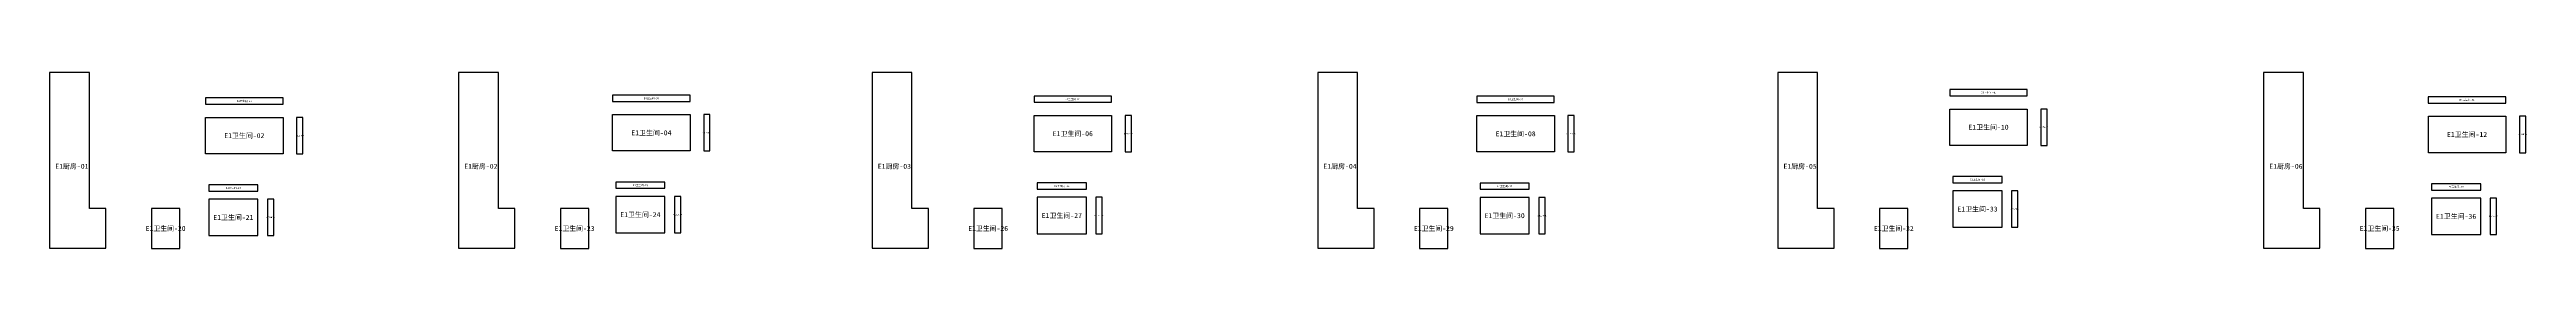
# Model space of a CAD drawing. Header units: inches. Extents: x 44145 to 132907, y -98283 to 21892.
# Drawn here: x 44518 to 84516, y -49524 to -46677 of the extents above; entities that cross this region are included whole.
import ezdxf
from ezdxf.enums import TextEntityAlignment as Align

# ---------------------------------------------------------------- set-up
doc = ezdxf.new("R2010")
doc.units = ezdxf.units.IN
doc.layers.add('NUMBERS', color=7, linetype='Continuous')
doc.layers.add('OUTER', color=7, linetype='Continuous')

msp = doc.modelspace()

# ---------------------------------------------------------------- linework, layer by layer
at = {"layer": 'OUTER'}
for points in [[(44518, -49522), (45427, -49522), (45427, -48878), (45162, -48878), (45162, -46677), (44518, -46677), (44518, -49522)], [(51122, -49522), (52032, -49522), (52032, -48878), (51767, -48878), (51767, -46677), (51122, -46677), (51122, -49522)], [(57800, -49522), (58709, -49522), (58709, -48878), (58444, -48878), (58444, -46677), (57800, -46677), (57800, -49522)], [(64996, -49522), (65906, -49522), (65906, -48878), (65641, -48878), (65641, -46677), (64996, -46677), (64996, -49522)], [(72425, -49522), (73334, -49522), (73334, -48878), (73069, -48878), (73069, -46677), (72425, -46677), (72425, -49522)], [(80271, -49522), (81181, -49522), (81181, -48878), (80915, -48878), (80915, -46677), (80271, -46677), (80271, -49522)], [(47038, -47189), (48289, -47189), (48289, -47087), (47038, -47087), (47038, -47189)], [(53611, -47143), (54862, -47143), (54862, -47042), (53611, -47042), (53611, -47143)], [(60417, -47158), (61667, -47158), (61667, -47056), (60417, -47056), (60417, -47158)], [(67566, -47160), (68817, -47160), (68817, -47058), (67566, -47058), (67566, -47160)], [(75203, -47053), (76454, -47053), (76454, -46951), (75203, -46951), (75203, -47053)], [(82931, -47171), (84182, -47171), (84182, -47070), (82931, -47070), (82931, -47171)], [(47038, -47403), (48289, -47403), (48289, -47992), (47038, -47992), (47038, -47403)], [(48508, -47992), (48610, -47992), (48610, -47403), (48508, -47403), (48508, -47992)], [(53611, -47357), (54862, -47357), (54862, -47946), (53611, -47946), (53611, -47357)], [(55081, -47946), (55183, -47946), (55183, -47357), (55081, -47357), (55081, -47946)], [(60417, -47371), (61668, -47371), (61668, -47960), (60417, -47960), (60417, -47371)], [(61887, -47960), (61989, -47960), (61989, -47371), (61887, -47371), (61887, -47960)], [(67567, -47373), (68818, -47373), (68818, -47962), (67567, -47962), (67567, -47373)], [(69037, -47962), (69138, -47962), (69138, -47373), (69037, -47373), (69037, -47962)], [(75203, -47267), (76454, -47267), (76454, -47856), (75203, -47856), (75203, -47267)], [(76673, -47856), (76775, -47856), (76775, -47267), (76673, -47267), (76673, -47856)], [(82932, -47385), (84183, -47385), (84183, -47974), (82932, -47974), (82932, -47385)], [(84402, -47974), (84504, -47974), (84504, -47385), (84402, -47385), (84402, -47974)], [(75254, -48461), (76048, -48461), (76048, -48359), (75254, -48359), (75254, -48461)], [(47089, -48597), (47883, -48597), (47883, -48495), (47089, -48495), (47089, -48597)], [(47089, -49318), (47883, -49318), (47883, -48729), (47089, -48729), (47089, -49318)], [(48037, -49318), (48138, -49318), (48138, -48729), (48037, -48729), (48037, -49318)], [(53662, -48551), (54456, -48551), (54456, -48450), (53662, -48450), (53662, -48551)], [(53662, -49272), (54456, -49272), (54456, -48683), (53662, -48683), (53662, -49272)], [(54610, -49272), (54711, -49272), (54711, -48683), (54610, -48683), (54610, -49272)], [(60468, -48566), (61262, -48566), (61262, -48464), (60468, -48464), (60468, -48566)], [(60468, -49286), (61262, -49286), (61262, -48697), (60468, -48697), (60468, -49286)], [(61416, -49286), (61517, -49286), (61517, -48697), (61416, -48697), (61416, -49286)], [(67618, -48567), (68412, -48567), (68412, -48466), (67618, -48466), (67618, -48567)], [(67618, -49288), (68412, -49288), (68412, -48699), (67618, -48699), (67618, -49288)], [(68565, -49288), (68667, -49288), (68667, -48699), (68565, -48699), (68565, -49288)], [(75254, -49182), (76048, -49182), (76048, -48593), (75254, -48593), (75254, -49182)], [(76202, -49182), (76303, -49182), (76303, -48593), (76202, -48593), (76202, -49182)], [(82983, -48579), (83777, -48579), (83777, -48477), (82983, -48477), (82983, -48579)], [(82983, -49300), (83777, -49300), (83777, -48711), (82983, -48711), (82983, -49300)], [(83930, -49300), (84032, -49300), (84032, -48711), (83930, -48711), (83930, -49300)], [(46164, -49524), (46621, -49524), (46621, -48879), (46164, -48879), (46164, -49524)], [(52769, -49524), (53226, -49524), (53226, -48879), (52769, -48879), (52769, -49524)], [(59446, -49524), (59903, -49524), (59903, -48879), (59446, -48879), (59446, -49524)], [(66642, -49524), (67100, -49524), (67100, -48879), (66642, -48879), (66642, -49524)], [(74071, -49524), (74528, -49524), (74528, -48879), (74071, -48879), (74071, -49524)], [(81917, -49524), (82374, -49524), (82374, -48879), (81917, -48879), (81917, -49524)]]:
    msp.add_lwpolyline(points, dxfattribs=at)

# ---------------------------------------------------------------- texts
at = {"layer": 'NUMBERS'}
for s, height, p in [('E4卫生间-37', 30, (47663, -47138)), ('E4卫生间-38', 30, (54236, -47093)), ('E1卫生间-01', 30, (61042, -47107)), ('E4卫生间-39', 30, (68192, -47109)), ('E4卫生间-40', 30, (75828, -47002)), ('E4卫生间-41', 30, (83557, -47120)), ('E1卫生间-10', 80, (75829, -47561)), ('E1卫生间-11', 17.6, (76724, -47561)), ('E1卫生间-02', 80, (47664, -47697)), ('E1卫生间-03', 17.6, (48559, -47697)), ('E1卫生间-04', 80, (54237, -47652)), ('E1卫生间-05', 17.6, (55132, -47652)), ('E1卫生间-06', 80, (61042, -47666)), ('E1卫生间-07', 17.6, (61938, -47666)), ('E1卫生间-08', 80, (68192, -47668)), ('E1卫生间-09', 17.6, (69088, -47668)), ('E1卫生间-12', 80, (83557, -47679)), ('E1卫生间-13', 17.6, (84453, -47679)), ('E1厨房-01', 80, (44879, -48194)), ('E1厨房-02', 80, (51483, -48194)), ('E1厨房-03', 80, (58161, -48194)), ('E1厨房-04', 80, (65357, -48194)), ('E1厨房-05', 80, (72786, -48194)), ('E1卫生间-18', 30, (75651, -48410)), ('E1厨房-06', 80, (80632, -48194)), ('E1卫生间-14', 30, (47486, -48546)), ('E1卫生间-15', 30, (54059, -48501)), ('E1卫生间-16', 30, (60865, -48515)), ('E1卫生间-17', 30, (68015, -48517)), ('E1卫生间-19', 30, (83380, -48528)), ('E1卫生间-20', 79.4, (46393, -49201)), ('E1卫生间-21', 80, (47486, -49023)), ('E1卫生间-22', 17.6, (48088, -49023)), ('E1卫生间-23', 79.4, (52997, -49201)), ('E1卫生间-24', 80, (54059, -48977)), ('E1卫生间-25', 17.6, (54661, -48977)), ('E1卫生间-26', 79.4, (59675, -49201)), ('E1卫生间-27', 80, (60865, -48992)), ('E1卫生间-28', 17.6, (61466, -48992)), ('E1卫生间-29', 79.4, (66871, -49201)), ('E1卫生间-30', 80, (68015, -48994)), ('E1卫生间-31', 17.6, (68616, -48994)), ('E1卫生间-32', 79.4, (74300, -49201)), ('E1卫生间-33', 80, (75651, -48887)), ('E1卫生间-34', 17.6, (76253, -48887)), ('E1卫生间-35', 79.4, (82146, -49201)), ('E1卫生间-36', 80, (83380, -49005)), ('E1卫生间-37', 17.6, (83981, -49005))]:
    msp.add_text(s, height=height, dxfattribs=at).set_placement(p, align=Align.MIDDLE_CENTER)

doc.saveas('drawing.dxf')
